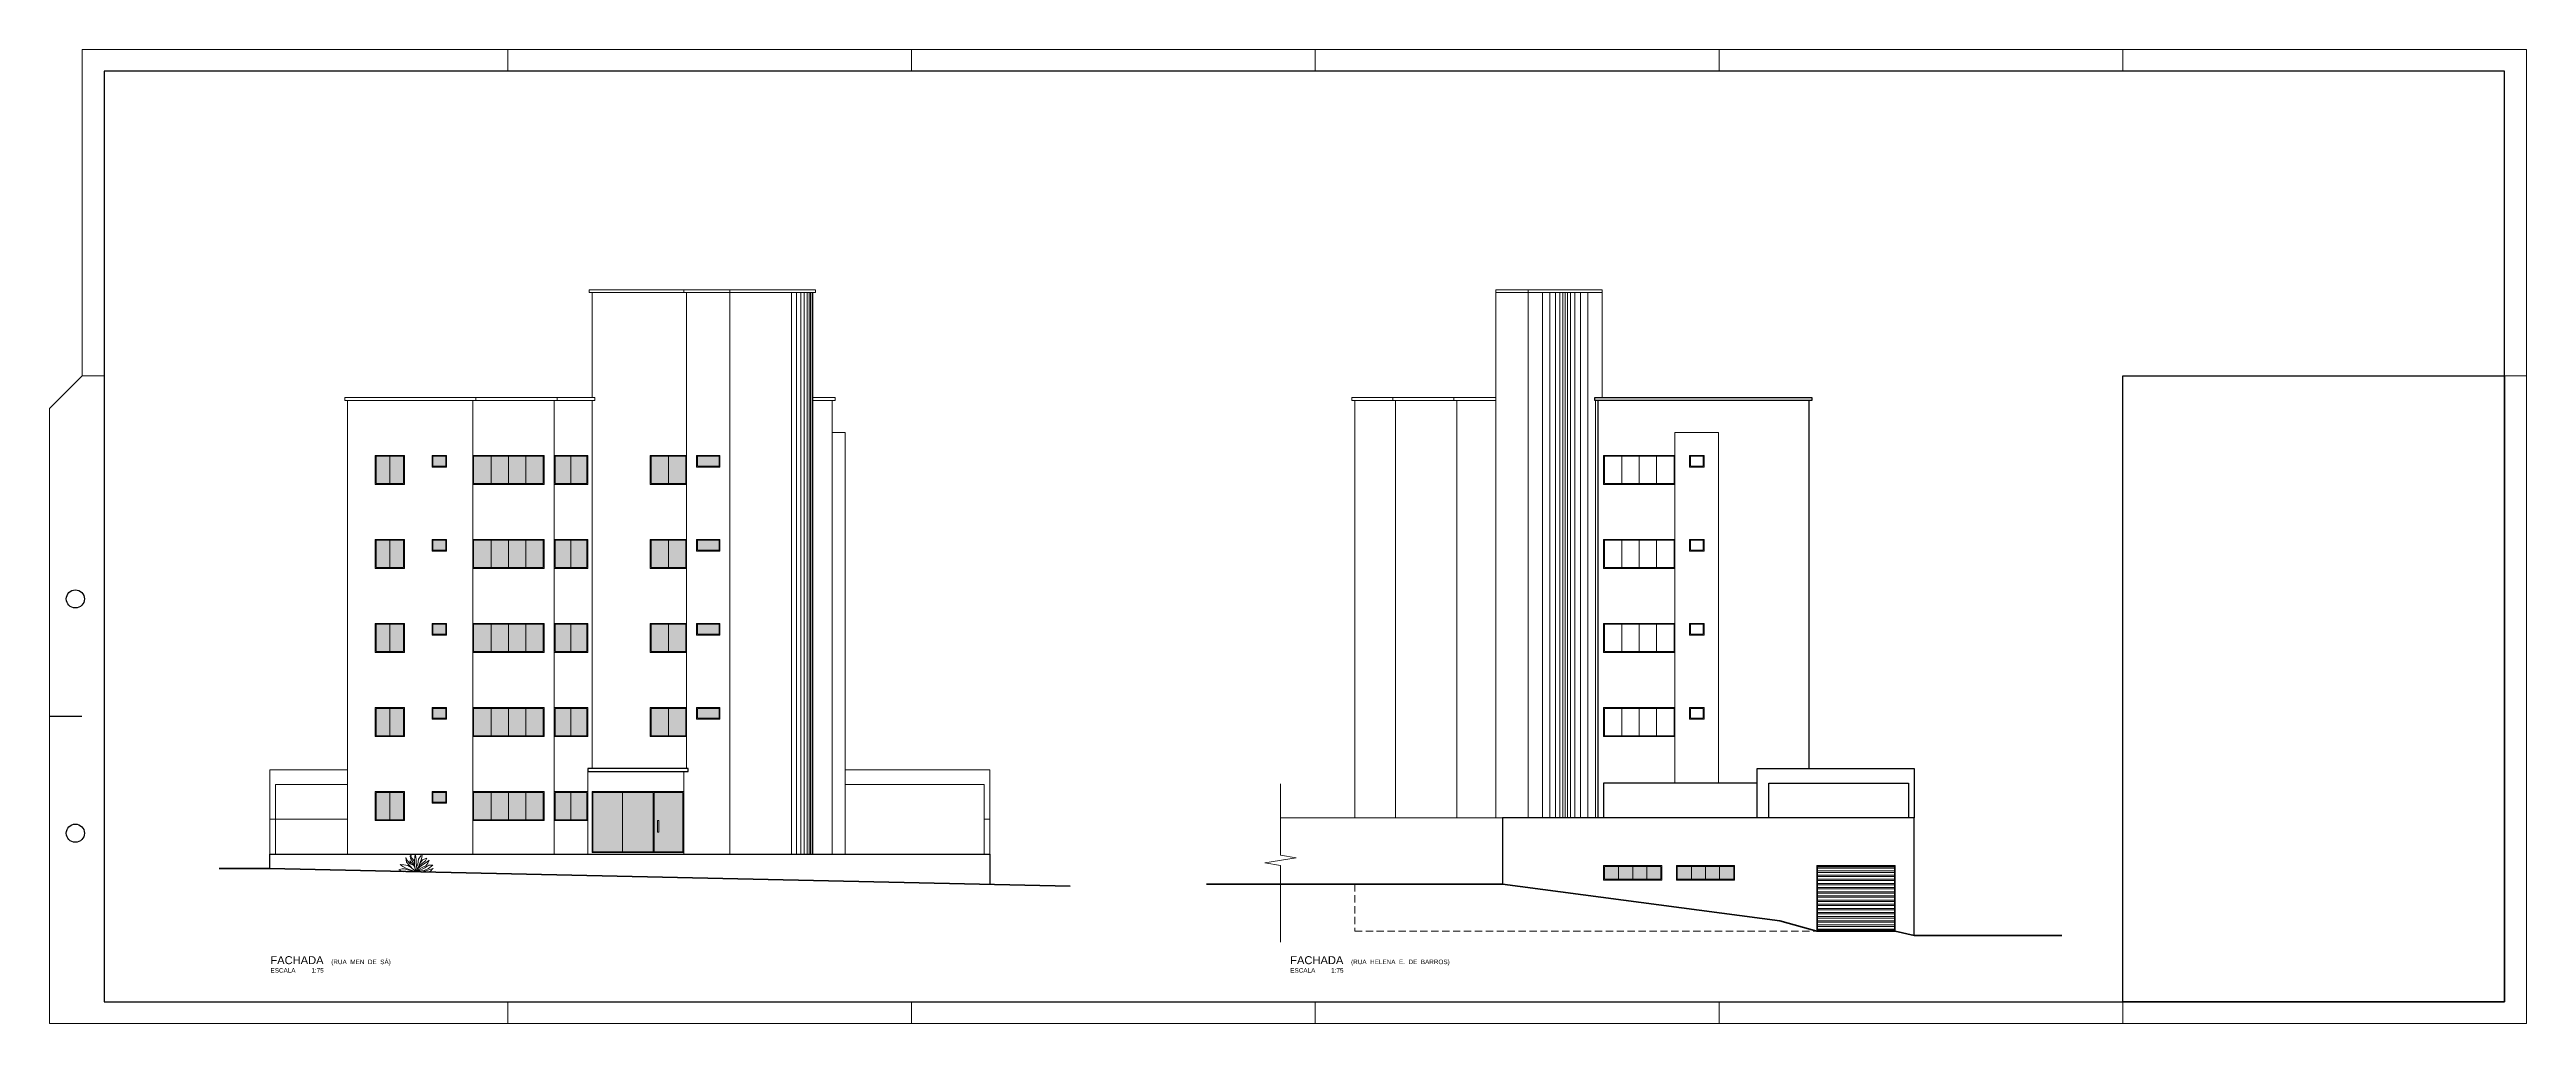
# Model space of a CAD drawing. Header units: millimetres. Extents: x 1865 to 2133, y 1062 to 1142.
# Drawn here: x 2048.3 to 2133.4, y 1106.3 to 1139.8 of the extents above; entities that cross this region are included whole.
import ezdxf

# ---------------------------------------------------------------- set-up
doc = ezdxf.new("R2010")
doc.units = ezdxf.units.MM
doc.linetypes.add('HIDDEN', pattern=[0.375, 0.25, -0.125])
for name, color, linetype, lineweight in [('Cota', 7, 'Continuous', 9), ('ESQ_INTER', 250, 'Continuous', 9), ('plantinha2', 82, 'Continuous', 9), ('texto', 7, 'Continuous', 13)]:
    doc.layers.add(name, color=color, linetype=linetype, lineweight=lineweight)
doc.layers.add('FORMATO', color=7, linetype='Continuous')
doc.styles.add('TARCISIO', font='arial.ttf')

# ---------------------------------------------------------------- blocks, each defined once
blk = doc.blocks.new('arbusto')
at = {"layer": 'plantinha2', "color": 3}
for p, q in [((146.525, 2.596), (146.67, 2.598)), ((146.674, 2.488), (146.525, 2.596)), ((146.707, 2.719), (146.656, 2.766)), ((146.656, 2.766), (146.697, 2.662)), ((146.67, 2.598), (146.808, 2.505)), ((146.697, 2.662), (146.773, 2.576)), ((146.796, 2.662), (146.707, 2.719)), ((146.886, 2.783), (146.73, 2.835)), ((146.73, 2.835), (146.785, 2.746)), ((146.773, 2.576), (146.893, 2.512)), ((146.785, 2.746), (146.934, 2.635)), ((146.918, 2.589), (146.796, 2.662)), ((146.98, 2.652), (146.886, 2.783)), ((146.941, 2.914), (146.9, 2.931)), ((146.9, 2.931), (146.92, 2.82)), ((147.05, 2.487), (146.918, 2.589)), ((146.92, 2.82), (146.999, 2.598)), ((146.934, 2.635), (147.012, 2.564)), ((147.026, 2.8), (146.941, 2.914)), ((146.999, 2.598), (147.104, 2.371)), ((147.045, 2.63), (147.026, 2.8)), ((147.09, 2.529), (147.045, 2.63)), ((147.084, 2.473), (147.107, 2.682)), ((147.102, 2.805), (147.123, 2.941)), ((147.107, 2.682), (147.102, 2.805)), ((147.121, 2.451), (147.18, 2.591)), ((147.123, 2.941), (147.134, 2.971)), ((147.157, 2.611), (147.132, 2.478)), ((147.134, 2.971), (147.153, 2.884)), ((147.206, 2.692), (147.145, 2.548)), ((147.153, 2.884), (147.162, 2.744)), ((147.162, 2.744), (147.157, 2.611)), ((147.162, 2.732), (147.242, 2.83)), ((147.18, 2.591), (147.311, 2.645)), ((147.196, 2.598), (147.321, 2.746)), ((147.293, 2.835), (147.206, 2.692)), ((147.3, 2.554), (147.229, 2.475)), ((147.242, 2.83), (147.282, 2.902)), ((147.27, 2.521), (147.383, 2.581)), ((147.282, 2.902), (147.279, 2.943)), ((147.279, 2.943), (147.307, 2.902)), ((147.307, 2.902), (147.293, 2.835)), ((147.321, 2.746), (147.293, 2.635)), ((147.337, 2.601), (147.3, 2.554)), ((147.311, 2.645), (147.413, 2.759)), ((147.431, 2.704), (147.337, 2.601)), ((147.383, 2.581), (147.523, 2.606)), ((147.413, 2.759), (147.459, 2.857)), ((147.459, 2.857), (147.431, 2.704)), ((147.564, 2.554), (147.452, 2.49)), ((147.523, 2.606), (147.647, 2.621)), ((147.647, 2.621), (147.564, 2.554)), ((146.55, 2.465), (146.52, 2.483)), ((146.52, 2.483), (146.633, 2.451)), ((146.589, 2.414), (146.55, 2.465)), ((146.64, 2.369), (146.589, 2.414)), ((146.633, 2.451), (146.766, 2.399)), ((146.824, 2.419), (146.674, 2.488)), ((146.766, 2.399), (146.895, 2.371)), ((146.808, 2.505), (147.05, 2.385)), ((147.024, 2.391), (146.824, 2.419)), ((146.893, 2.512), (146.996, 2.455)), ((146.996, 2.455), (147.104, 2.371)), ((147.104, 2.371), (147.024, 2.391)), ((147.104, 2.371), (147.084, 2.473)), ((147.104, 2.371), (147.121, 2.451)), ((147.304, 2.438), (147.104, 2.371)), ((147.171, 2.436), (147.104, 2.371)), ((147.104, 2.371), (147.396, 2.436)), ((147.286, 2.377), (147.104, 2.371)), ((147.229, 2.475), (147.171, 2.436)), ((147.429, 2.374), (147.286, 2.377)), ((147.374, 2.463), (147.304, 2.438)), ((147.452, 2.49), (147.374, 2.463)), ((147.396, 2.436), (147.498, 2.473)), ((147.541, 2.372), (147.429, 2.374)), ((147.498, 2.473), (147.578, 2.468)), ((147.64, 2.414), (147.541, 2.372)), ((147.578, 2.468), (147.672, 2.453)), ((147.702, 2.438), (147.64, 2.414)), ((147.672, 2.453), (147.702, 2.438))]:
    blk.add_line(p, q, dxfattribs=at)

msp = doc.modelspace()

# ---------------------------------------------------------------- hatches: boundary and pattern name
at = {"layer": 'Cota'}
h = msp.add_hatch(color=8, dxfattribs=at)
h.dxf.hatch_style = 1
h.paths.add_polyline_path([(2059.9781, 1125.8033), (2059.5081, 1125.8033), (2059.5081, 1124.8633), (2059.9781, 1124.8633)])
h.paths.add_polyline_path([(2060.4481, 1125.8033), (2059.9781, 1125.8033), (2059.9781, 1124.8633), (2060.4481, 1124.8633)])
h.paths.add_polyline_path([(2061.8981, 1125.4633), (2061.8981, 1125.8033), (2061.4581, 1125.8033), (2061.4581, 1125.4633)])
h.paths.add_polyline_path([(2063.4556, 1125.8033), (2062.8581, 1125.8033), (2062.8581, 1124.8633), (2063.4556, 1124.8633)])
h.paths.add_polyline_path([(2064.0531, 1125.8033), (2063.4556, 1125.8033), (2063.4556, 1124.8633), (2064.0531, 1124.8633)])
h.paths.add_polyline_path([(2064.0531, 1124.8633), (2064.6506, 1124.8633), (2064.6506, 1125.8033), (2064.0531, 1125.8033)])
h.paths.add_polyline_path([(2065.2481, 1125.8033), (2064.6506, 1125.8033), (2064.6506, 1124.8633), (2065.2481, 1124.8633)])
h.paths.add_polyline_path([(2065.6581, 1124.8633), (2066.2031, 1124.8633), (2066.2031, 1125.8033), (2065.6581, 1125.8033)])
h.paths.add_polyline_path([(2066.7481, 1124.8633), (2066.7481, 1125.8033), (2066.2031, 1125.8033), (2066.2031, 1124.8633)])
h.paths.add_polyline_path([(2069.5531, 1124.8633), (2069.5531, 1125.8033), (2068.9581, 1125.8033), (2068.9581, 1124.8633)])
h.paths.add_polyline_path([(2069.5531, 1124.8633), (2070.1481, 1124.8633), (2070.1481, 1125.8033), (2069.5531, 1125.8033)])
h.paths.add_polyline_path([(2070.5521, 1125.8033), (2070.5521, 1125.4633), (2071.2921, 1125.4633), (2071.2921, 1125.8033)])
h = msp.add_hatch(color=8, dxfattribs=at)
h.dxf.hatch_style = 1
h.paths.add_polyline_path([(2059.9781, 1122.9133), (2059.5081, 1122.9133), (2059.5081, 1121.9733), (2059.9781, 1121.9733)])
h.paths.add_polyline_path([(2060.4481, 1122.9133), (2059.9781, 1122.9133), (2059.9781, 1121.9733), (2060.4481, 1121.9733)])
h.paths.add_polyline_path([(2061.8981, 1122.9133), (2061.4581, 1122.9133), (2061.4581, 1122.5733), (2061.8981, 1122.5733)])
h.paths.add_polyline_path([(2063.4556, 1122.9133), (2062.8581, 1122.9133), (2062.8581, 1121.9733), (2063.4556, 1121.9733)])
h.paths.add_polyline_path([(2064.0531, 1122.9133), (2063.4556, 1122.9133), (2063.4556, 1121.9733), (2064.0531, 1121.9733)])
h.paths.add_polyline_path([(2064.6506, 1122.9133), (2064.0531, 1122.9133), (2064.0531, 1121.9733), (2064.6506, 1121.9733)])
h.paths.add_polyline_path([(2065.2481, 1122.9133), (2064.6506, 1122.9133), (2064.6506, 1121.9733), (2065.2481, 1121.9733)])
h.paths.add_polyline_path([(2066.2031, 1122.9133), (2065.6581, 1122.9133), (2065.6581, 1121.9733), (2066.2031, 1121.9733)])
h.paths.add_polyline_path([(2066.7481, 1122.9133), (2066.2031, 1122.9133), (2066.2031, 1121.9733), (2066.7481, 1121.9733)])
h.paths.add_polyline_path([(2069.5531, 1122.9133), (2068.9581, 1122.9133), (2068.9581, 1121.9733), (2069.5531, 1121.9733)])
h.paths.add_polyline_path([(2070.1481, 1122.9133), (2069.5531, 1122.9133), (2069.5531, 1121.9733), (2070.1481, 1121.9733)])
h.paths.add_polyline_path([(2071.2921, 1122.9133), (2070.5521, 1122.9133), (2070.5521, 1122.5733), (2071.2921, 1122.5733)])
h = msp.add_hatch(color=8, dxfattribs=at)
h.dxf.hatch_style = 1
h.paths.add_polyline_path([(2059.9781, 1120.0233), (2059.5081, 1120.0233), (2059.5081, 1119.0833), (2059.9781, 1119.0833)])
h.paths.add_polyline_path([(2060.4481, 1120.0233), (2059.9781, 1120.0233), (2059.9781, 1119.0833), (2060.4481, 1119.0833)])
h.paths.add_polyline_path([(2061.8981, 1120.0233), (2061.4581, 1120.0233), (2061.4581, 1119.6833), (2061.8981, 1119.6833)])
h.paths.add_polyline_path([(2063.4556, 1120.0233), (2062.8581, 1120.0233), (2062.8581, 1119.0833), (2063.4556, 1119.0833)])
h.paths.add_polyline_path([(2064.0531, 1120.0233), (2063.4556, 1120.0233), (2063.4556, 1119.0833), (2064.0531, 1119.0833)])
h.paths.add_polyline_path([(2064.6506, 1120.0233), (2064.0531, 1120.0233), (2064.0531, 1119.0833), (2064.6506, 1119.0833)])
h.paths.add_polyline_path([(2065.2481, 1120.0233), (2064.6506, 1120.0233), (2064.6506, 1119.0833), (2065.2481, 1119.0833)])
h.paths.add_polyline_path([(2066.2031, 1120.0233), (2065.6581, 1120.0233), (2065.6581, 1119.0833), (2066.2031, 1119.0833)])
h.paths.add_polyline_path([(2066.7481, 1120.0233), (2066.2031, 1120.0233), (2066.2031, 1119.0833), (2066.7481, 1119.0833)])
h.paths.add_polyline_path([(2069.5531, 1120.0233), (2068.9581, 1120.0233), (2068.9581, 1119.0833), (2069.5531, 1119.0833)])
h.paths.add_polyline_path([(2070.1481, 1120.0233), (2069.5531, 1120.0233), (2069.5531, 1119.0833), (2070.1481, 1119.0833)])
h.paths.add_polyline_path([(2071.2921, 1120.0233), (2070.5521, 1120.0233), (2070.5521, 1119.6833), (2071.2921, 1119.6833)])
h = msp.add_hatch(color=8, dxfattribs=at)
h.dxf.hatch_style = 1
h.paths.add_polyline_path([(2059.9781, 1117.1333), (2059.5081, 1117.1333), (2059.5081, 1116.1933), (2059.9781, 1116.1933)])
h.paths.add_polyline_path([(2060.4481, 1117.1333), (2059.9781, 1117.1333), (2059.9781, 1116.1933), (2060.4481, 1116.1933)])
h.paths.add_polyline_path([(2061.8981, 1117.1333), (2061.4581, 1117.1333), (2061.4581, 1116.7933), (2061.8981, 1116.7933)])
h.paths.add_polyline_path([(2063.4556, 1117.1333), (2062.8581, 1117.1333), (2062.8581, 1116.1933), (2063.4556, 1116.1933)])
h.paths.add_polyline_path([(2064.0531, 1117.1333), (2063.4556, 1117.1333), (2063.4556, 1116.1933), (2064.0531, 1116.1933)])
h.paths.add_polyline_path([(2064.6506, 1117.1333), (2064.0531, 1117.1333), (2064.0531, 1116.1933), (2064.6506, 1116.1933)])
h.paths.add_polyline_path([(2065.2481, 1117.1333), (2064.6506, 1117.1333), (2064.6506, 1116.1933), (2065.2481, 1116.1933)])
h.paths.add_polyline_path([(2066.2031, 1117.1333), (2065.6581, 1117.1333), (2065.6581, 1116.1933), (2066.2031, 1116.1933)])
h.paths.add_polyline_path([(2066.7481, 1117.1333), (2066.2031, 1117.1333), (2066.2031, 1116.1933), (2066.7481, 1116.1933)])
h.paths.add_polyline_path([(2069.5531, 1117.1333), (2068.9581, 1117.1333), (2068.9581, 1116.1933), (2069.5531, 1116.1933)])
h.paths.add_polyline_path([(2070.1481, 1117.1333), (2069.5531, 1117.1333), (2069.5531, 1116.1933), (2070.1481, 1116.1933)])
h.paths.add_polyline_path([(2071.2921, 1117.1333), (2070.5521, 1117.1333), (2070.5521, 1116.7933), (2071.2921, 1116.7933)])
h = msp.add_hatch(color=8, dxfattribs=at)
h.dxf.hatch_style = 1
h.paths.add_polyline_path([(2059.9781, 1114.2433), (2059.5081, 1114.2433), (2059.5081, 1113.3033), (2059.9781, 1113.3033)])
h.paths.add_polyline_path([(2060.4481, 1114.2433), (2059.9781, 1114.2433), (2059.9781, 1113.3033), (2060.4481, 1113.3033)])
h.paths.add_polyline_path([(2061.8981, 1114.2433), (2061.4581, 1114.2433), (2061.4581, 1113.9033), (2061.8981, 1113.9033)])
h.paths.add_polyline_path([(2063.4556, 1114.2433), (2062.8581, 1114.2433), (2062.8581, 1113.3033), (2063.4556, 1113.3033)])
h.paths.add_polyline_path([(2064.0531, 1114.2433), (2063.4556, 1114.2433), (2063.4556, 1113.3033), (2064.0531, 1113.3033)])
h.paths.add_polyline_path([(2064.6506, 1114.2433), (2064.0531, 1114.2433), (2064.0531, 1113.3033), (2064.6506, 1113.3033)])
h.paths.add_polyline_path([(2065.2481, 1114.2433), (2064.6506, 1114.2433), (2064.6506, 1113.3033), (2065.2481, 1113.3033)])
h.paths.add_polyline_path([(2066.2031, 1114.2433), (2065.6581, 1114.2433), (2065.6581, 1113.3033), (2066.2031, 1113.3033)])
h.paths.add_polyline_path([(2066.7481, 1114.2433), (2066.2031, 1114.2433), (2066.2031, 1113.3033), (2066.7481, 1113.3033)])
h.paths.add_polyline_path([(2067.9781, 1114.2433), (2066.9581, 1114.2433), (2066.9581, 1112.2033), (2067.9781, 1112.2033)])
h.paths.add_polyline_path([(2069.0281, 1114.2433), (2067.9781, 1114.2433), (2067.9781, 1112.2033), (2069.0281, 1112.2033)])
h.paths.add_polyline_path([(2070.0481, 1114.2433), (2069.0581, 1114.2433), (2069.0581, 1112.2033), (2070.0481, 1112.2033)])
h.paths.add_polyline_path([(2069.1781, 1113.2733), (2069.2181, 1113.2733), (2069.2181, 1112.8733), (2069.1781, 1112.8733)], flags=16)
h = msp.add_hatch(color=8, dxfattribs=at)
h.dxf.hatch_style = 1
h.paths.add_polyline_path([(2102.2077, 1111.6949), (2101.7227, 1111.6949), (2101.7227, 1111.2549), (2102.2077, 1111.2549)])
h.paths.add_polyline_path([(2102.6927, 1111.6949), (2102.2077, 1111.6949), (2102.2077, 1111.2549), (2102.6927, 1111.2549)])
h.paths.add_polyline_path([(2103.1777, 1111.6949), (2102.6927, 1111.6949), (2102.6927, 1111.2549), (2103.1777, 1111.2549)])
h.paths.add_polyline_path([(2103.6627, 1111.6949), (2103.1777, 1111.6949), (2103.1777, 1111.2549), (2103.6627, 1111.2549)])
h.paths.add_polyline_path([(2104.7077, 1111.6949), (2104.2227, 1111.6949), (2104.2227, 1111.2549), (2104.7077, 1111.2549)])
h.paths.add_polyline_path([(2105.1927, 1111.6949), (2104.7077, 1111.6949), (2104.7077, 1111.2549), (2105.1927, 1111.2549)])
h.paths.add_polyline_path([(2105.6777, 1111.6949), (2105.1927, 1111.6949), (2105.1927, 1111.2549), (2105.6777, 1111.2549)])
h.paths.add_polyline_path([(2106.1627, 1111.6949), (2105.6777, 1111.6949), (2105.6777, 1111.2549), (2106.1627, 1111.2549)])
at = {"layer": 'ESQ_INTER'}
h = msp.add_hatch(dxfattribs=at)
h.set_pattern_fill('ANSI32,_O', color=256, scale=0.015, angle=315)
h.set_pattern_definition([(0, (180.42031, 84.2693), (4e-17, 0.142875), []), (0, (180.46794, 84.22168), (4e-17, 0.142875), [])])
h.paths.add_polyline_path([(2109.0477, 1111.6949), (2109.0477, 1109.5033), (2111.6877, 1109.5033), (2111.6877, 1111.6949)])

# ---------------------------------------------------------------- linework, layer by layer
at = {"color": 7, "linetype": 'Continuous', "lineweight": 20}
for p, q in [((2049.408, 1139.7943), (2049.408, 1128.5693)), ((2133.408, 1139.7943), (2049.408, 1139.7943)), ((2133.408, 1106.2943), (2133.408, 1139.7943)), ((2049.408, 1128.5693), (2048.283, 1127.4443)), ((2049.408, 1128.5693), (2050.158, 1128.5693)), ((2048.283, 1127.4443), (2048.283, 1106.2943)), ((2048.283, 1106.2943), (2133.408, 1106.2943))]:
    msp.add_line(p, q, dxfattribs=at)
for p, q in [((2050.158, 1139.0443), (2050.158, 1107.0443)), ((2132.658, 1139.0443), (2050.158, 1139.0443)), ((2132.658, 1107.0443), (2132.658, 1139.0443)), ((2050.158, 1107.0443), (2132.658, 1107.0443))]:
    msp.add_line(p, q)
at = {"linetype": 'Continuous', "ltscale": 0.05}
msp.add_line((2048.283, 1116.8693), (2049.3907, 1116.8693), dxfattribs=at)
at = {"color": 7, "linetype": 'Continuous', "lineweight": 20}
for points in [[(2064.033, 1139.0443), (2064.033, 1139.7943)], [(2077.908, 1139.0443), (2077.908, 1139.7943)], [(2091.783, 1139.0443), (2091.783, 1139.7943)], [(2105.658, 1139.0443), (2105.658, 1139.7943)], [(2119.533, 1139.0443), (2119.533, 1139.7943)], [(2064.033, 1106.2943), (2064.033, 1107.0443)], [(2077.908, 1106.2943), (2077.908, 1107.0443)], [(2091.783, 1106.2943), (2091.783, 1107.0443)], [(2105.658, 1106.2943), (2105.658, 1107.0443)]]:
    msp.add_lwpolyline(points, dxfattribs=at)
at = {"lineweight": 9}
for points in [[(2070.0781, 1131.5333), (2066.8281, 1131.5333)], [(2066.8281, 1131.4333), (2066.8281, 1131.5333)], [(2070.0781, 1131.4333), (2066.8281, 1131.4333)], [(2066.9281, 1127.8233), (2066.9281, 1131.4333)], [(2070.1781, 1115.0633), (2070.1781, 1131.4333)], [(2071.6661, 1131.5333), (2071.6661, 1112.1233)], [(2073.7851, 1112.1233), (2073.7851, 1131.4333)], [(2074.512, 1112.1233), (2074.512, 1131.4333)], [(2096.5427, 1127.7233), (2094.4427, 1127.7233), (2094.4427, 1127.8233), (2096.5427, 1127.8233)], [(2094.5427, 1127.7233), (2094.5427, 1113.3733)], [(2080.4031, 1114.5133), (2080.4031, 1113.3233)], [(2056.0531, 1112.1233), (2056.0531, 1113.3233), (2055.8531, 1113.3233), (2055.8531, 1111.6233)], [(2080.6031, 1111.0833), (2080.6031, 1113.3233), (2080.4031, 1113.3233), (2080.4031, 1112.1233)], [(2098.2177, 1113.3733), (2090.5851, 1113.3733)]]:
    msp.add_lwpolyline(points, dxfattribs=at)
msp.add_lwpolyline([(2070.0781, 1131.4333), (2074.612, 1131.4333), (2074.612, 1131.5333), (2070.0781, 1131.5333)], close=True, dxfattribs=at)
at = {"lineweight": 5}
for points in [[(2073.9547, 1112.1233), (2073.9547, 1131.4333)], [(2074.1001, 1112.1233), (2074.1001, 1131.4333)], [(2074.2212, 1112.1233), (2074.2212, 1131.4333)], [(2074.3182, 1112.1233), (2074.3182, 1131.4333)], [(2074.3909, 1112.1233), (2074.3909, 1131.4333)], [(2074.4393, 1112.1233), (2074.4393, 1131.4333)], [(2074.4878, 1112.1233), (2074.4878, 1131.4333)], [(2099.593, 1113.3733), (2099.593, 1131.4333)], [(2099.843, 1113.3733), (2099.843, 1131.4333)], [(2100.043, 1113.3733), (2100.043, 1131.4333)], [(2100.193, 1113.3733), (2100.193, 1131.4333)], [(2100.293, 1113.3733), (2100.293, 1131.4333)], [(2100.373, 1113.3733), (2100.373, 1131.4333)], [(2100.453, 1113.3733), (2100.453, 1131.4333)], [(2100.553, 1113.3733), (2100.553, 1131.4333)], [(2100.703, 1113.3733), (2100.703, 1131.4333)], [(2100.903, 1113.3733), (2100.903, 1131.4333)], [(2101.153, 1113.3733), (2101.153, 1131.4333)], [(2074.512, 1127.7233), (2075.2781, 1127.7233), (2075.2781, 1127.8233), (2074.512, 1127.8233)], [(2075.1781, 1112.1233), (2075.1781, 1127.7233)], [(2094.4427, 1127.7233), (2093.0427, 1127.7233), (2093.0427, 1127.8233), (2094.4427, 1127.8233)], [(2093.1427, 1127.7233), (2093.1427, 1113.3733)], [(2101.4169, 1113.3733), (2101.4169, 1127.7233)], [(2075.6281, 1112.1233), (2075.6281, 1126.6233), (2075.1781, 1126.6233)], [(2055.8531, 1113.3233), (2055.8531, 1115.0133), (2058.5281, 1115.0133)], [(2058.5281, 1114.5133), (2056.0531, 1114.5133), (2056.0531, 1113.3233)], [(2075.6281, 1115.0133), (2080.6031, 1115.0133), (2080.6031, 1113.3233)], [(2075.6281, 1114.5133), (2080.4031, 1114.5133)], [(2090.5851, 1114.5361), (2090.5851, 1112.0806), (2091.1236, 1111.9928), (2090.0467, 1111.8171), (2090.5851, 1111.7292), (2090.5851, 1109.093)], [(2056.0531, 1113.3233), (2058.5281, 1113.3233)]]:
    msp.add_lwpolyline(points, dxfattribs=at)
at = {"lineweight": 15}
for points in [[(2097.9927, 1131.5333), (2097.9927, 1113.3733)], [(2101.6427, 1131.5333), (2097.9927, 1131.5333)], [(2101.6427, 1131.4333), (2097.9927, 1131.4333)], [(2099.1034, 1131.5333), (2099.1034, 1113.3733)], [(2101.6427, 1131.5333), (2101.6427, 1127.8233)], [(2062.9281, 1127.7233), (2065.7281, 1127.7233), (2065.7281, 1127.8233), (2062.9281, 1127.8233)], [(2065.6281, 1112.1233), (2065.6281, 1127.7233)]]:
    msp.add_lwpolyline(points, dxfattribs=at)
at = {"lineweight": 20}
msp.add_lwpolyline([(2133.408, 1128.5693), (2132.658, 1128.5693)], dxfattribs=at)
at = {"lineweight": 18}
for points in [[(2058.4281, 1127.8233), (2062.9281, 1127.8233), (2062.9281, 1127.7233), (2058.4281, 1127.7233)], [(2104.1427, 1126.6233), (2104.1427, 1114.5633), (2105.6427, 1114.5633), (2105.6427, 1126.6233)]]:
    msp.add_lwpolyline(points, close=True, dxfattribs=at)
for points in [[(2058.5281, 1112.1233), (2058.5281, 1127.7233)], [(2062.8281, 1112.1233), (2062.8281, 1127.7233)]]:
    msp.add_lwpolyline(points, dxfattribs=at)
at = {"lineweight": 13}
for points in [[(2065.7281, 1127.8233), (2067.0281, 1127.8233), (2067.0281, 1127.7233), (2065.7281, 1127.7233)], [(2066.9281, 1115.0633), (2066.9281, 1127.7233)], [(2097.9927, 1127.7233), (2096.5427, 1127.7233), (2096.5427, 1127.8233), (2097.9927, 1127.8233)], [(2096.6427, 1127.7233), (2096.6427, 1113.3733)], [(2066.7781, 1112.1233), (2066.7781, 1115.0633)], [(2070.0781, 1112.1233), (2070.0781, 1114.9633)]]:
    msp.add_lwpolyline(points, dxfattribs=at)
for points in [[(2108.8427, 1127.8233), (2108.8427, 1127.7233), (2101.3927, 1127.7233), (2101.3927, 1127.8233)], [(2066.7781, 1114.9633), (2070.2281, 1114.9633), (2070.2281, 1115.0633), (2066.7781, 1115.0633)]]:
    msp.add_lwpolyline(points, close=True)
for points in [[(2101.4927, 1127.7233), (2101.4927, 1113.3733)], [(2108.7427, 1127.7233), (2108.7427, 1115.0633)], [(2106.9677, 1114.5633), (2101.6927, 1114.5633), (2101.6927, 1113.3733)], [(2106.9677, 1113.3733), (2106.9677, 1115.0633), (2112.3677, 1115.0633), (2112.3677, 1113.3733)], [(2107.3677, 1113.3733), (2107.3677, 1114.5633), (2112.1677, 1114.5633), (2112.1677, 1113.3733)], [(2112.3677, 1109.324), (2112.3677, 1113.3733), (2098.2177, 1113.3733), (2098.2177, 1111.0833)]]:
    msp.add_lwpolyline(points)
at = {"lineweight": 30}
msp.add_lwpolyline([(2055.8531, 1111.6233), (2055.8531, 1112.1233), (2080.6031, 1112.1233), (2080.6031, 1111.0833)], dxfattribs=at)
at = {"lineweight": 60}
msp.add_lwpolyline([(2054.1074, 1111.6233), (2055.8531, 1111.6233), (2083.3547, 1111.0233)], dxfattribs=at)
at = {"lineweight": 50}
for points in [[(2088.0433, 1111.0833), (2098.2177, 1111.0833), (2107.7535, 1109.8303), (2109.0177, 1109.4733), (2111.7177, 1109.4733), (2112.365, 1109.3233)], [(2112.3677, 1109.3233), (2117.4435, 1109.3233)]]:
    msp.add_lwpolyline(points, dxfattribs=at)
at = {"linetype": 'HIDDEN', "lineweight": 5}
msp.add_lwpolyline([(2093.1427, 1111.0833), (2093.1427, 1109.4733), (2109.562, 1109.4733)], dxfattribs=at)
at = {"linetype": 'Continuous', "lineweight": 20}
msp.add_lwpolyline([(2119.533, 1106.2943), (2119.533, 1107.0443)], dxfattribs=at)
at = {"linetype": 'Continuous', "ltscale": 0.05}
for centre in [(2049.1718, 1120.8985), (2049.1718, 1112.84)]:
    msp.add_circle(centre, 0.3116, dxfattribs=at)
at = {"layer": 'Cota'}
msp.add_lwpolyline([(2100.3448, 1131.4333), (2100.4012, 1131.4333)], dxfattribs=at)
at = {"layer": 'ESQ_INTER'}
for points in [[(2059.4781, 1124.8333), (2060.4781, 1124.8333), (2060.4781, 1125.8333), (2059.4781, 1125.8333)], [(2059.5081, 1124.8633), (2060.4481, 1124.8633), (2060.4481, 1125.8033), (2059.5081, 1125.8033)], [(2061.9281, 1125.4333), (2061.4281, 1125.4333), (2061.4281, 1125.8333), (2061.9281, 1125.8333)], [(2061.8981, 1125.4633), (2061.4581, 1125.4633), (2061.4581, 1125.8033), (2061.8981, 1125.8033)], [(2065.2781, 1125.8333), (2062.8281, 1125.8333), (2062.8281, 1124.8333), (2065.2781, 1124.8333)], [(2065.2481, 1125.8033), (2062.8581, 1125.8033), (2062.8581, 1124.8633), (2065.2481, 1124.8633)], [(2066.7781, 1125.8333), (2065.6281, 1125.8333), (2065.6281, 1124.8333), (2066.7781, 1124.8333)], [(2066.7481, 1125.8033), (2065.6581, 1125.8033), (2065.6581, 1124.8633), (2066.7481, 1124.8633)], [(2068.9281, 1124.8333), (2070.1781, 1124.8333), (2070.1781, 1125.8333), (2068.9281, 1125.8333)], [(2068.9581, 1124.8633), (2070.1481, 1124.8633), (2070.1481, 1125.8033), (2068.9581, 1125.8033)], [(2070.5221, 1125.4333), (2071.3221, 1125.4333), (2071.3221, 1125.8333), (2070.5221, 1125.8333)], [(2070.5521, 1125.4633), (2071.2921, 1125.4633), (2071.2921, 1125.8033), (2070.5521, 1125.8033)], [(2104.1427, 1125.8333), (2101.6927, 1125.8333), (2101.6927, 1124.8333), (2104.1427, 1124.8333)], [(2104.1127, 1125.8033), (2101.7227, 1125.8033), (2101.7227, 1124.8633), (2104.1127, 1124.8633)], [(2105.1427, 1125.4333), (2104.6427, 1125.4333), (2104.6427, 1125.8333), (2105.1427, 1125.8333)], [(2105.1127, 1125.4633), (2104.6727, 1125.4633), (2104.6727, 1125.8033), (2105.1127, 1125.8033)], [(2059.4781, 1121.9433), (2060.4781, 1121.9433), (2060.4781, 1122.9433), (2059.4781, 1122.9433)], [(2059.5081, 1121.9733), (2060.4481, 1121.9733), (2060.4481, 1122.9133), (2059.5081, 1122.9133)], [(2061.9281, 1122.5433), (2061.4281, 1122.5433), (2061.4281, 1122.9433), (2061.9281, 1122.9433)], [(2061.8981, 1122.5733), (2061.4581, 1122.5733), (2061.4581, 1122.9133), (2061.8981, 1122.9133)], [(2065.2781, 1122.9433), (2062.8281, 1122.9433), (2062.8281, 1121.9433), (2065.2781, 1121.9433)], [(2065.2481, 1122.9133), (2062.8581, 1122.9133), (2062.8581, 1121.9733), (2065.2481, 1121.9733)], [(2066.7781, 1122.9433), (2065.6281, 1122.9433), (2065.6281, 1121.9433), (2066.7781, 1121.9433)], [(2066.7481, 1122.9133), (2065.6581, 1122.9133), (2065.6581, 1121.9733), (2066.7481, 1121.9733)], [(2068.9281, 1121.9433), (2070.1781, 1121.9433), (2070.1781, 1122.9433), (2068.9281, 1122.9433)], [(2068.9581, 1121.9733), (2070.1481, 1121.9733), (2070.1481, 1122.9133), (2068.9581, 1122.9133)], [(2070.5221, 1122.5433), (2071.3221, 1122.5433), (2071.3221, 1122.9433), (2070.5221, 1122.9433)], [(2070.5521, 1122.5733), (2071.2921, 1122.5733), (2071.2921, 1122.9133), (2070.5521, 1122.9133)], [(2104.1427, 1122.9433), (2101.6927, 1122.9433), (2101.6927, 1121.9433), (2104.1427, 1121.9433)], [(2104.1127, 1122.9133), (2101.7227, 1122.9133), (2101.7227, 1121.9733), (2104.1127, 1121.9733)], [(2105.1427, 1122.5433), (2104.6427, 1122.5433), (2104.6427, 1122.9433), (2105.1427, 1122.9433)], [(2105.1127, 1122.5733), (2104.6727, 1122.5733), (2104.6727, 1122.9133), (2105.1127, 1122.9133)], [(2059.4781, 1119.0533), (2060.4781, 1119.0533), (2060.4781, 1120.0533), (2059.4781, 1120.0533)], [(2059.5081, 1119.0833), (2060.4481, 1119.0833), (2060.4481, 1120.0233), (2059.5081, 1120.0233)], [(2061.9281, 1119.6533), (2061.4281, 1119.6533), (2061.4281, 1120.0533), (2061.9281, 1120.0533)], [(2061.8981, 1119.6833), (2061.4581, 1119.6833), (2061.4581, 1120.0233), (2061.8981, 1120.0233)], [(2065.2781, 1120.0533), (2062.8281, 1120.0533), (2062.8281, 1119.0533), (2065.2781, 1119.0533)], [(2065.2481, 1120.0233), (2062.8581, 1120.0233), (2062.8581, 1119.0833), (2065.2481, 1119.0833)], [(2066.7781, 1120.0533), (2065.6281, 1120.0533), (2065.6281, 1119.0533), (2066.7781, 1119.0533)], [(2066.7481, 1120.0233), (2065.6581, 1120.0233), (2065.6581, 1119.0833), (2066.7481, 1119.0833)], [(2068.9281, 1119.0533), (2070.1781, 1119.0533), (2070.1781, 1120.0533), (2068.9281, 1120.0533)], [(2068.9581, 1119.0833), (2070.1481, 1119.0833), (2070.1481, 1120.0233), (2068.9581, 1120.0233)], [(2070.5221, 1119.6533), (2071.3221, 1119.6533), (2071.3221, 1120.0533), (2070.5221, 1120.0533)], [(2070.5521, 1119.6833), (2071.2921, 1119.6833), (2071.2921, 1120.0233), (2070.5521, 1120.0233)], [(2104.1427, 1120.0533), (2101.6927, 1120.0533), (2101.6927, 1119.0533), (2104.1427, 1119.0533)], [(2104.1127, 1120.0233), (2101.7227, 1120.0233), (2101.7227, 1119.0833), (2104.1127, 1119.0833)], [(2105.1427, 1119.6533), (2104.6427, 1119.6533), (2104.6427, 1120.0533), (2105.1427, 1120.0533)], [(2105.1127, 1119.6833), (2104.6727, 1119.6833), (2104.6727, 1120.0233), (2105.1127, 1120.0233)], [(2059.4781, 1116.1633), (2060.4781, 1116.1633), (2060.4781, 1117.1633), (2059.4781, 1117.1633)], [(2059.5081, 1116.1933), (2060.4481, 1116.1933), (2060.4481, 1117.1333), (2059.5081, 1117.1333)], [(2061.9281, 1116.7633), (2061.4281, 1116.7633), (2061.4281, 1117.1633), (2061.9281, 1117.1633)], [(2061.8981, 1116.7933), (2061.4581, 1116.7933), (2061.4581, 1117.1333), (2061.8981, 1117.1333)], [(2065.2781, 1117.1633), (2062.8281, 1117.1633), (2062.8281, 1116.1633), (2065.2781, 1116.1633)], [(2065.2481, 1117.1333), (2062.8581, 1117.1333), (2062.8581, 1116.1933), (2065.2481, 1116.1933)], [(2066.7781, 1117.1633), (2065.6281, 1117.1633), (2065.6281, 1116.1633), (2066.7781, 1116.1633)], [(2066.7481, 1117.1333), (2065.6581, 1117.1333), (2065.6581, 1116.1933), (2066.7481, 1116.1933)], [(2068.9281, 1116.1633), (2070.1781, 1116.1633), (2070.1781, 1117.1633), (2068.9281, 1117.1633)], [(2068.9581, 1116.1933), (2070.1481, 1116.1933), (2070.1481, 1117.1333), (2068.9581, 1117.1333)], [(2070.5221, 1116.7633), (2071.3221, 1116.7633), (2071.3221, 1117.1633), (2070.5221, 1117.1633)], [(2070.5521, 1116.7933), (2071.2921, 1116.7933), (2071.2921, 1117.1333), (2070.5521, 1117.1333)], [(2104.1427, 1117.1633), (2101.6927, 1117.1633), (2101.6927, 1116.1633), (2104.1427, 1116.1633)], [(2104.1127, 1117.1333), (2101.7227, 1117.1333), (2101.7227, 1116.1933), (2104.1127, 1116.1933)], [(2105.1427, 1116.7633), (2104.6427, 1116.7633), (2104.6427, 1117.1633), (2105.1427, 1117.1633)], [(2105.1127, 1116.7933), (2104.6727, 1116.7933), (2104.6727, 1117.1333), (2105.1127, 1117.1333)], [(2059.4781, 1113.2733), (2060.4781, 1113.2733), (2060.4781, 1114.2733), (2059.4781, 1114.2733)], [(2059.5081, 1113.3033), (2060.4481, 1113.3033), (2060.4481, 1114.2433), (2059.5081, 1114.2433)], [(2061.9281, 1113.8733), (2061.4281, 1113.8733), (2061.4281, 1114.2733), (2061.9281, 1114.2733)], [(2061.8981, 1113.9033), (2061.4581, 1113.9033), (2061.4581, 1114.2433), (2061.8981, 1114.2433)], [(2065.2781, 1114.2733), (2062.8281, 1114.2733), (2062.8281, 1113.2733), (2065.2781, 1113.2733)], [(2065.2481, 1114.2433), (2062.8581, 1114.2433), (2062.8581, 1113.3033), (2065.2481, 1113.3033)], [(2066.7781, 1114.2733), (2065.6281, 1114.2733), (2065.6281, 1113.2733), (2066.7781, 1113.2733)], [(2066.7481, 1114.2433), (2065.6581, 1114.2433), (2065.6581, 1113.3033), (2066.7481, 1113.3033)], [(2066.9281, 1112.1733), (2070.0781, 1112.1733), (2070.0781, 1114.2733), (2066.9281, 1114.2733)], [(2069.0581, 1112.2033), (2070.0481, 1112.2033), (2070.0481, 1114.2433), (2069.0581, 1114.2433)], [(2069.1781, 1112.8733), (2069.1781, 1113.2733), (2069.2181, 1113.2733), (2069.2181, 1112.8733)], [(2101.6927, 1111.2249), (2103.6927, 1111.2249), (2103.6927, 1111.7249), (2101.6927, 1111.7249)], [(2101.7227, 1111.2549), (2103.6627, 1111.2549), (2103.6627, 1111.6949), (2101.7227, 1111.6949)], [(2104.1927, 1111.2249), (2106.1927, 1111.2249), (2106.1927, 1111.7249), (2104.1927, 1111.7249)], [(2104.2227, 1111.2549), (2106.1627, 1111.2549), (2106.1627, 1111.6949), (2104.2227, 1111.6949)], [(2109.0177, 1109.4733), (2111.7177, 1109.4733), (2111.7177, 1111.7249), (2109.0177, 1111.7249)], [(2109.0477, 1109.5033), (2111.6877, 1109.5033), (2111.6877, 1111.6949), (2109.0477, 1111.6949)]]:
    msp.add_lwpolyline(points, close=True, dxfattribs=at)
for points in [[(2059.9781, 1125.8033), (2059.9781, 1124.8633)], [(2063.4556, 1124.8633), (2063.4556, 1125.8033)], [(2064.0531, 1124.8633), (2064.0531, 1125.8033)], [(2064.6506, 1124.8633), (2064.6506, 1125.8033)], [(2066.2031, 1125.8033), (2066.2031, 1124.8633)], [(2069.5531, 1125.8033), (2069.5531, 1124.8633)], [(2102.3202, 1124.8633), (2102.3202, 1125.8033)], [(2102.9177, 1124.8633), (2102.9177, 1125.8033)], [(2103.5152, 1124.8633), (2103.5152, 1125.8033)], [(2059.9781, 1122.9133), (2059.9781, 1121.9733)], [(2063.4556, 1121.9733), (2063.4556, 1122.9133)], [(2064.0531, 1121.9733), (2064.0531, 1122.9133)], [(2064.6506, 1121.9733), (2064.6506, 1122.9133)], [(2066.2031, 1122.9133), (2066.2031, 1121.9733)], [(2069.5531, 1122.9133), (2069.5531, 1121.9733)], [(2102.3202, 1121.9733), (2102.3202, 1122.9133)], [(2102.9177, 1121.9733), (2102.9177, 1122.9133)], [(2103.5152, 1121.9733), (2103.5152, 1122.9133)], [(2059.9781, 1120.0233), (2059.9781, 1119.0833)], [(2063.4556, 1119.0833), (2063.4556, 1120.0233)], [(2064.0531, 1119.0833), (2064.0531, 1120.0233)], [(2064.6506, 1119.0833), (2064.6506, 1120.0233)], [(2066.2031, 1120.0233), (2066.2031, 1119.0833)], [(2069.5531, 1120.0233), (2069.5531, 1119.0833)], [(2102.3202, 1119.0833), (2102.3202, 1120.0233)], [(2102.9177, 1119.0833), (2102.9177, 1120.0233)], [(2103.5152, 1119.0833), (2103.5152, 1120.0233)], [(2059.9781, 1117.1333), (2059.9781, 1116.1933)], [(2063.4556, 1116.1933), (2063.4556, 1117.1333)], [(2064.0531, 1116.1933), (2064.0531, 1117.1333)], [(2064.6506, 1116.1933), (2064.6506, 1117.1333)], [(2066.2031, 1117.1333), (2066.2031, 1116.1933)], [(2069.5531, 1117.1333), (2069.5531, 1116.1933)], [(2102.3202, 1116.1933), (2102.3202, 1117.1333)], [(2102.9177, 1116.1933), (2102.9177, 1117.1333)], [(2103.5152, 1116.1933), (2103.5152, 1117.1333)], [(2059.9781, 1114.2433), (2059.9781, 1113.3033)], [(2063.4556, 1113.3033), (2063.4556, 1114.2433)], [(2064.0531, 1113.3033), (2064.0531, 1114.2433)], [(2064.6506, 1113.3033), (2064.6506, 1114.2433)], [(2066.2031, 1114.2433), (2066.2031, 1113.3033)], [(2069.0281, 1114.2433), (2066.9581, 1114.2433), (2066.9581, 1112.2033), (2069.0281, 1112.2033)], [(2067.9781, 1114.2433), (2067.9781, 1112.2033)], [(2069.0281, 1114.2733), (2069.0281, 1112.1733)], [(2102.2077, 1111.2549), (2102.2077, 1111.6949)], [(2102.6927, 1111.2549), (2102.6927, 1111.6949)], [(2103.1777, 1111.2549), (2103.1777, 1111.6949)], [(2104.7077, 1111.2549), (2104.7077, 1111.6949)], [(2105.1927, 1111.2549), (2105.1927, 1111.6949)], [(2105.6777, 1111.2549), (2105.6777, 1111.6949)]]:
    msp.add_lwpolyline(points, dxfattribs=at)
at = {"layer": 'FORMATO', "ltscale": 0.1}
msp.add_lwpolyline([(2119.533, 1107.0443), (2119.533, 1128.5693), (2132.658, 1128.5693), (2132.658, 1107.0443)], close=True, dxfattribs=at)

# ---------------------------------------------------------------- block references
at = {"xscale": -1}
msp.add_blockref('arbusto', (2207.9846, 1109.1431), dxfattribs=at)

# ---------------------------------------------------------------- texts
at = {"layer": 'texto', "style": 'TARCISIO'}
for s, height, p in [('FACHADA', 0.27378, (2055.8729, 1108.3353)), ('(RUA  MEN  DE  SÁ)', 0.156, (2057.9653, 1108.3353)), ('FACHADA', 0.27378, (2090.9207, 1108.3353)), ('(RUA  HELENA  E.  DE  BARROS)', 0.156, (2093.0132, 1108.3353)), ('ESCALA         1:75', 0.156, (2055.8767, 1108.043)), ('ESCALA         1:75', 0.156, (2090.9246, 1108.043))]:
    msp.add_text(s, height=height, dxfattribs=at).set_placement(p)

doc.saveas('drawing.dxf')
